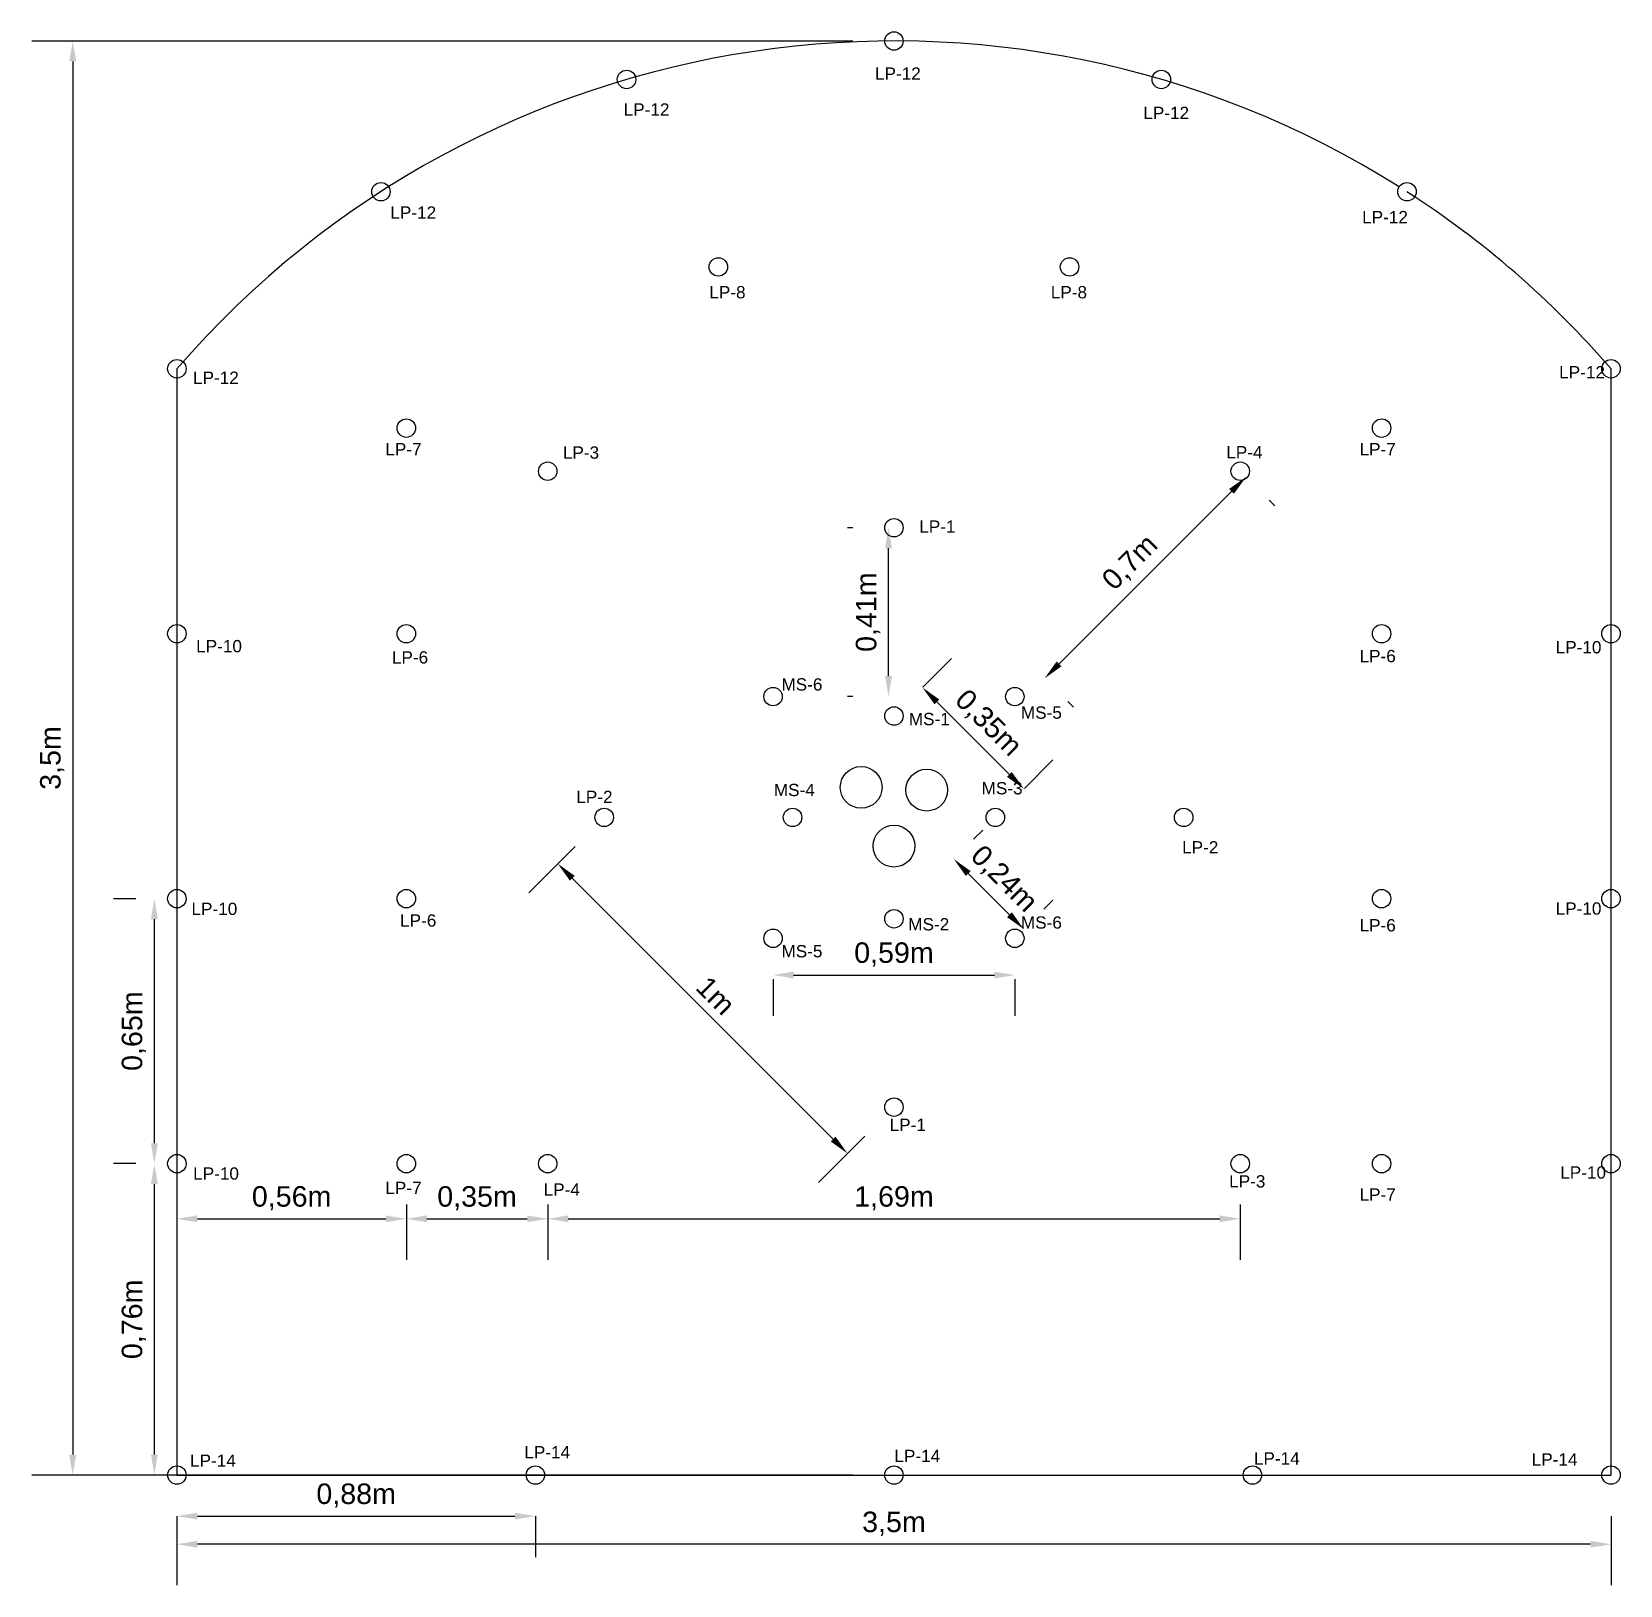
# Model space of a CAD drawing. Header units: metres. Extents: x 3092.1 to 3106.3, y 1841.8 to 1848.6.
# Drawn here: x 3092.094 to 3095.97, y 1844.835 to 1848.626 of the extents above; entities that cross this region are included whole.
import ezdxf

# ---------------------------------------------------------------- set-up
doc = ezdxf.new("R2010")
doc.units = ezdxf.units.M
doc.layers.add('Acotadp', color=20, linetype='Continuous')
doc.layers.add('Secuencia', color=1, linetype='Continuous')
doc.styles.get("Standard").update_dxf_attribs({"font": 'arial.ttf'})
doc.dimstyles.new('Acotado', dxfattribs={"dimtxt": 0.05, "dimasz": 0.05, "dimexe": 0.1, "dimexo": 0.1, "dimgap": 0.02, "dimtad": 1, "dimtxsty": 'Standard', "dimcen": 2.5, "dimadec": 0, "dimazin": 0, "dimtfac": 1, "dimtmove": 0, "dimatfit": 3, "dimfxl": 1, "dimarcsym": 0})

msp = doc.modelspace()

# ---------------------------------------------------------------- texts
at = {"layer": 'Secuencia', "char_height": 0.03, "attachment_point": 1}
for s, insert in [('LP-12', (3094.1514, 1848.5391)), ('LP-12', (3093.5381, 1848.4515)), ('LP-12', (3094.8063, 1848.4432)), ('LP-12', (3092.9687, 1848.2001)), ('LP-12', (3095.3403, 1848.1889)), ('LP-8', (3093.7472, 1848.0056)), ('LP-8', (3094.5805, 1848.0056)), ('LP-12', (3092.4872, 1847.7969)), ('LP-12', (3095.8212, 1847.8103)), ('LP-7', (3092.9565, 1847.6224)), ('LP-3', (3093.3898, 1847.6143)), ('LP-4', (3095.0088, 1847.6149)), ('LP-7', (3095.334, 1847.6224)), ('LP-1', (3094.2595, 1847.4335)), ('LP-10', (3092.4948, 1847.1418)), ('LP-10', (3095.8126, 1847.1391)), ('LP-6', (3092.9725, 1847.1143)), ('LP-6', (3095.334, 1847.1175)), ('MS-6', (3093.9232, 1847.0483)), ('MS-5', (3094.5075, 1846.9796)), ('MS-1', (3094.234, 1846.9639)), ('MS-4', (3093.9046, 1846.7907)), ('MS-3', (3094.4116, 1846.795)), ('LP-2', (3093.4225, 1846.7738)), ('LP-2', (3094.901, 1846.6508)), ('LP-10', (3092.4834, 1846.5006)), ('LP-6', (3092.9925, 1846.4722)), ('MS-6', (3094.5075, 1846.4673)), ('LP-10', (3095.8126, 1846.5014)), ('MS-2', (3094.2326, 1846.463)), ('LP-6', (3095.334, 1846.4605)), ('MS-5', (3093.9232, 1846.3972)), ('LP-1', (3094.1872, 1845.9735)), ('LP-10', (3092.4875, 1845.8547)), ('LP-10', (3095.8238, 1845.8572)), ('LP-7', (3092.9565, 1845.8194)), ('LP-4', (3093.3428, 1845.8155)), ('LP-3', (3095.0158, 1845.8356)), ('LP-7', (3095.334, 1845.8034)), ('LP-14', (3092.4798, 1845.1538)), ('LP-14', (3093.2956, 1845.1744)), ('LP-14', (3094.1989, 1845.1653)), ('LP-14', (3095.0762, 1845.1593)), ('LP-14', (3095.7542, 1845.1569))]:
    msp.add_mtext_dynamic_manual_height_columns(s, width=0.15607, gutter_width=12.5, heights=[0], dxfattribs=dict(at, insert=insert))

# ---------------------------------------------------------------- blocks, each defined once
blk = doc.blocks.new('*D30')
at = {"layer": 'Acotadp', "color": 0, "lineweight": -2, "transparency": 16777216}
for p, q in [((3092.4478, 1845.0037), (3092.4478, 1844.9034)), ((3092.4978, 1845.0034), (3093.2728, 1845.0034)), ((3093.3228, 1845.0037), (3093.3228, 1844.9034))]:
    blk.add_line(p, q, dxfattribs=at)
at = {"layer": 'Acotadp', "color": 0, "transparency": 16777216}
for points in [[(3092.4978, 1845.0117), (3092.4978, 1844.9951), (3092.4478, 1845.0034)], [(3093.2728, 1845.0117), (3093.2728, 1844.9951), (3093.3228, 1845.0034)]]:
    blk.add_solid(points, dxfattribs=at)
at = {"layer": 'Defpoints', "color": 0, "transparency": 16777216}
for p in [(3092.4478, 1845.1037), (3093.3228, 1845.1037), (3093.3228, 1845.0034)]:
    blk.add_point(p, dxfattribs=at)
at = {"layer": 'Acotadp', "color": 0, "transparency": 16777216, "insert": (3092.8853, 1845.0534), "char_height": 0.05, "attachment_point": 5}
blk.add_mtext('0,88m', dxfattribs=at)
blk = doc.blocks.new('*D31')
at = {"layer": 'Acotadp', "color": 0, "lineweight": -2, "transparency": 16777216}
for p, q in [((3092.3478, 1845.8637), (3092.2928, 1845.8637)), ((3092.3928, 1845.1537), (3092.3928, 1845.8137)), ((3092.3478, 1845.1037), (3092.2928, 1845.1037))]:
    blk.add_line(p, q, dxfattribs=at)
at = {"layer": 'Acotadp', "color": 0, "transparency": 16777216}
for points in [[(3092.3845, 1845.8137), (3092.4012, 1845.8137), (3092.3928, 1845.8637)], [(3092.3845, 1845.1537), (3092.4012, 1845.1537), (3092.3928, 1845.1037)]]:
    blk.add_solid(points, dxfattribs=at)
at = {"layer": 'Defpoints', "color": 0, "transparency": 16777216}
for p in [(3092.3928, 1845.8637), (3092.4478, 1845.8637), (3092.4478, 1845.1037)]:
    blk.add_point(p, dxfattribs=at)
at = {"layer": 'Acotadp', "color": 0, "transparency": 16777216, "insert": (3092.3428, 1845.4837), "char_height": 0.05, "attachment_point": 5, "rotation": 90}
blk.add_mtext('0,76m', dxfattribs=at)
blk = doc.blocks.new('*D32')
at = {"layer": 'Acotadp', "color": 0, "lineweight": -2, "transparency": 16777216}
for p, q in [((3092.3478, 1846.5104), (3092.2928, 1846.5104)), ((3092.3928, 1845.9137), (3092.3928, 1846.4604)), ((3092.3478, 1845.8637), (3092.2928, 1845.8637))]:
    blk.add_line(p, q, dxfattribs=at)
at = {"layer": 'Acotadp', "color": 0, "transparency": 16777216}
for points in [[(3092.3845, 1846.4604), (3092.4012, 1846.4604), (3092.3928, 1846.5104)], [(3092.3845, 1845.9137), (3092.4012, 1845.9137), (3092.3928, 1845.8637)]]:
    blk.add_solid(points, dxfattribs=at)
at = {"layer": 'Defpoints', "color": 0, "transparency": 16777216}
for p in [(3092.3928, 1846.5104), (3092.4478, 1846.5104), (3092.4478, 1845.8637)]:
    blk.add_point(p, dxfattribs=at)
at = {"layer": 'Acotadp', "color": 0, "transparency": 16777216, "insert": (3092.3428, 1846.1871), "char_height": 0.05, "attachment_point": 5, "rotation": 90}
blk.add_mtext('0,65m', dxfattribs=at)
blk = doc.blocks.new('*D33')
at = {"layer": 'Acotadp', "color": 0, "lineweight": -2, "transparency": 16777216}
for p, q in [((3092.4478, 1845.7637), (3092.4478, 1845.6291)), ((3092.4978, 1845.7291), (3092.9578, 1845.7291)), ((3093.0078, 1845.7637), (3093.0078, 1845.6291))]:
    blk.add_line(p, q, dxfattribs=at)
at = {"layer": 'Acotadp', "color": 0, "transparency": 16777216}
for points in [[(3092.4978, 1845.7374), (3092.4978, 1845.7208), (3092.4478, 1845.7291)], [(3092.9578, 1845.7374), (3092.9578, 1845.7208), (3093.0078, 1845.7291)]]:
    blk.add_solid(points, dxfattribs=at)
at = {"layer": 'Defpoints', "color": 0, "transparency": 16777216}
for p in [(3092.4478, 1845.8637), (3093.0078, 1845.8637), (3093.0078, 1845.7291)]:
    blk.add_point(p, dxfattribs=at)
at = {"layer": 'Acotadp', "color": 0, "transparency": 16777216, "insert": (3092.7278, 1845.7791), "char_height": 0.05, "attachment_point": 5}
blk.add_mtext('0,56m', dxfattribs=at)
blk = doc.blocks.new('*D34')
at = {"layer": 'Acotadp', "color": 0, "lineweight": -2, "transparency": 16777216}
for p, q in [((3093.0078, 1845.7637), (3093.0078, 1845.6291)), ((3093.0578, 1845.7291), (3093.3028, 1845.7291)), ((3093.3528, 1845.7637), (3093.3528, 1845.6291))]:
    blk.add_line(p, q, dxfattribs=at)
at = {"layer": 'Acotadp', "color": 0, "transparency": 16777216}
for points in [[(3093.0578, 1845.7374), (3093.0578, 1845.7208), (3093.0078, 1845.7291)], [(3093.3028, 1845.7374), (3093.3028, 1845.7208), (3093.3528, 1845.7291)]]:
    blk.add_solid(points, dxfattribs=at)
at = {"layer": 'Defpoints', "color": 0, "transparency": 16777216}
for p in [(3093.0078, 1845.8637), (3093.3528, 1845.8637), (3093.3528, 1845.7291)]:
    blk.add_point(p, dxfattribs=at)
at = {"layer": 'Acotadp', "color": 0, "transparency": 16777216, "insert": (3093.1803, 1845.7791), "char_height": 0.05, "attachment_point": 5}
blk.add_mtext('0,35m', dxfattribs=at)
blk = doc.blocks.new('*D35')
at = {"layer": 'Acotadp', "color": 0, "lineweight": -2, "transparency": 16777216}
for p, q in [((3093.3528, 1845.7637), (3093.3528, 1845.6291)), ((3093.4028, 1845.7291), (3094.9928, 1845.7291)), ((3095.0428, 1845.7637), (3095.0428, 1845.6291))]:
    blk.add_line(p, q, dxfattribs=at)
at = {"layer": 'Acotadp', "color": 0, "transparency": 16777216}
for points in [[(3093.4028, 1845.7374), (3093.4028, 1845.7208), (3093.3528, 1845.7291)], [(3094.9928, 1845.7374), (3094.9928, 1845.7208), (3095.0428, 1845.7291)]]:
    blk.add_solid(points, dxfattribs=at)
at = {"layer": 'Defpoints', "color": 0, "transparency": 16777216}
for p in [(3093.3528, 1845.8637), (3095.0428, 1845.8637), (3095.0428, 1845.7291)]:
    blk.add_point(p, dxfattribs=at)
at = {"layer": 'Acotadp', "color": 0, "transparency": 16777216, "insert": (3094.1978, 1845.7791), "char_height": 0.05, "attachment_point": 5}
blk.add_mtext('1,69m', dxfattribs=at)
blk = doc.blocks.new('*D36')
at = {"layer": 'Acotadp', "color": 0, "lineweight": -2, "transparency": 16777216}
for p, q in [((3094.6008, 1847.0835), (3095.0215, 1847.5043)), ((3095.1135, 1847.483), (3095.1276, 1847.4689)), ((3094.622, 1846.9916), (3094.6361, 1846.9775))]:
    blk.add_line(p, q, dxfattribs=at)
at = {"layer": 'Acotadp', "color": 0, "transparency": 16777216}
for points in [[(3095.0156, 1847.5102), (3095.0274, 1847.4984), (3095.0569, 1847.5396)], [(3094.5949, 1847.0894), (3094.6067, 1847.0776), (3094.5654, 1847.0482)]]:
    blk.add_solid(points, dxfattribs=at)
at = {"layer": 'Defpoints', "color": 0, "transparency": 16777216}
for p in [(3095.0428, 1847.5537), (3095.0569, 1847.5396), (3094.5513, 1847.0623)]:
    blk.add_point(p, dxfattribs=at)
at = {"layer": 'Acotadp', "color": 0, "transparency": 16777216, "insert": (3094.7758, 1847.3293), "char_height": 0.05, "attachment_point": 5, "rotation": 45}
blk.add_mtext('0,7m', dxfattribs=at)
blk = doc.blocks.new('*D37')
at = {"layer": 'Acotadp', "color": 0, "lineweight": -2, "transparency": 16777216}
for p, q in [((3094.0978, 1847.4158), (3094.0845, 1847.4158)), ((3094.1845, 1847.0537), (3094.1845, 1847.3658)), ((3094.0978, 1847.0037), (3094.0845, 1847.0037))]:
    blk.add_line(p, q, dxfattribs=at)
at = {"layer": 'Acotadp', "color": 0, "transparency": 16777216}
for points in [[(3094.1762, 1847.3658), (3094.1929, 1847.3658), (3094.1845, 1847.4158)], [(3094.1762, 1847.0537), (3094.1929, 1847.0537), (3094.1845, 1847.0037)]]:
    blk.add_solid(points, dxfattribs=at)
at = {"layer": 'Defpoints', "color": 0, "transparency": 16777216}
for p in [(3094.1845, 1847.4158), (3094.1978, 1847.4158), (3094.1978, 1847.0037)]:
    blk.add_point(p, dxfattribs=at)
at = {"layer": 'Acotadp', "color": 0, "transparency": 16777216, "insert": (3094.1345, 1847.2098), "char_height": 0.05, "attachment_point": 5, "rotation": 90}
blk.add_mtext('0,41m', dxfattribs=at)
blk = doc.blocks.new('*D38')
at = {"layer": 'Acotadp', "color": 0, "lineweight": -2, "transparency": 16777216}
for p, q in [((3094.3922, 1846.6557), (3094.4144, 1846.6779)), ((3094.4796, 1846.4713), (3094.3791, 1846.5718)), ((3094.5635, 1846.4845), (3094.5857, 1846.5067))]:
    blk.add_line(p, q, dxfattribs=at)
at = {"layer": 'Acotadp', "color": 0, "transparency": 16777216}
for points in [[(3094.3849, 1846.5777), (3094.3732, 1846.566), (3094.3437, 1846.6072)], [(3094.4855, 1846.4772), (3094.4737, 1846.4654), (3094.515, 1846.4359)]]:
    blk.add_solid(points, dxfattribs=at)
at = {"layer": 'Defpoints', "color": 0, "transparency": 16777216}
for p in [(3094.3215, 1846.585), (3094.3437, 1846.6072), (3094.4928, 1846.4137)]:
    blk.add_point(p, dxfattribs=at)
at = {"layer": 'Acotadp', "color": 0, "transparency": 16777216, "insert": (3094.4647, 1846.557), "char_height": 0.05, "attachment_point": 5, "rotation": 315}
blk.add_mtext('0,24m', dxfattribs=at)
blk = doc.blocks.new('*D39')
at = {"layer": 'Acotadp', "color": 0, "lineweight": -2, "transparency": 16777216}
for p, q in [((3093.4199, 1846.638), (3093.3068, 1846.5249)), ((3094.0492, 1845.9238), (3093.4128, 1846.5602)), ((3094.127, 1845.9309), (3094.0139, 1845.8178))]:
    blk.add_line(p, q, dxfattribs=at)
at = {"layer": 'Acotadp', "color": 0, "transparency": 16777216}
for points in [[(3093.4187, 1846.5661), (3093.4069, 1846.5543), (3093.3775, 1846.5956)], [(3094.0551, 1845.9297), (3094.0433, 1845.9179), (3094.0846, 1845.8885)]]:
    blk.add_solid(points, dxfattribs=at)
at = {"layer": 'Defpoints', "color": 0, "transparency": 16777216}
for p in [(3093.4906, 1846.7087), (3093.3775, 1846.5956), (3094.1978, 1846.0016)]:
    blk.add_point(p, dxfattribs=at)
at = {"layer": 'Acotadp', "color": 0, "transparency": 16777216, "insert": (3093.7629, 1846.2739), "char_height": 0.05, "attachment_point": 5, "rotation": 315}
blk.add_mtext('1m', dxfattribs=at)
blk = doc.blocks.new('*D40')
at = {"layer": 'Acotadp', "color": 0, "lineweight": -2, "transparency": 16777216}
for p, q in [((3093.9028, 1846.3137), (3093.9028, 1846.2241)), ((3093.9528, 1846.3241), (3094.4428, 1846.3241)), ((3094.4928, 1846.3137), (3094.4928, 1846.2241))]:
    blk.add_line(p, q, dxfattribs=at)
at = {"layer": 'Acotadp', "color": 0, "transparency": 16777216}
for points in [[(3093.9528, 1846.3324), (3093.9528, 1846.3157), (3093.9028, 1846.3241)], [(3094.4428, 1846.3324), (3094.4428, 1846.3157), (3094.4928, 1846.3241)]]:
    blk.add_solid(points, dxfattribs=at)
at = {"layer": 'Defpoints', "color": 0, "transparency": 16777216}
for p in [(3093.9028, 1846.4137), (3094.4928, 1846.4137), (3094.4928, 1846.3241)]:
    blk.add_point(p, dxfattribs=at)
at = {"layer": 'Acotadp', "color": 0, "transparency": 16777216, "insert": (3094.1978, 1846.3741), "char_height": 0.05, "attachment_point": 5}
blk.add_mtext('0,59m', dxfattribs=at)
blk = doc.blocks.new('*D41')
at = {"layer": 'Acotadp', "color": 0, "lineweight": -2, "transparency": 16777216}
for p, q in [((3094.2685, 1847.0269), (3094.3381, 1847.0966)), ((3094.3028, 1846.9905), (3094.4795, 1846.8137)), ((3094.516, 1846.7795), (3094.5856, 1846.8491))]:
    blk.add_line(p, q, dxfattribs=at)
at = {"layer": 'Acotadp', "color": 0, "transparency": 16777216}
for points in [[(3094.3086, 1846.9964), (3094.2969, 1846.9846), (3094.2674, 1847.0259)], [(3094.4854, 1846.8196), (3094.4736, 1846.8078), (3094.5149, 1846.7784)]]:
    blk.add_solid(points, dxfattribs=at)
at = {"layer": 'Defpoints', "color": 0, "transparency": 16777216}
for p in [(3094.1978, 1846.9562), (3094.5149, 1846.7784), (3094.4452, 1846.7087)]:
    blk.add_point(p, dxfattribs=at)
at = {"layer": 'Acotadp', "color": 0, "transparency": 16777216, "insert": (3094.4265, 1846.9375), "char_height": 0.05, "attachment_point": 5, "rotation": 315}
blk.add_mtext('0,35m', dxfattribs=at)
blk = doc.blocks.new('*D42')
at = {"layer": 'Acotadp', "color": 0, "lineweight": -2, "transparency": 16777216}
for p, q in [((3092.4478, 1845.0037), (3092.4478, 1844.8348)), ((3095.9478, 1845.0037), (3095.9478, 1844.8348)), ((3095.8978, 1844.9348), (3092.4978, 1844.9348))]:
    blk.add_line(p, q, dxfattribs=at)
at = {"layer": 'Acotadp', "color": 0, "transparency": 16777216}
for points in [[(3092.4978, 1844.9431), (3092.4978, 1844.9265), (3092.4478, 1844.9348)], [(3095.8978, 1844.9431), (3095.8978, 1844.9265), (3095.9478, 1844.9348)]]:
    blk.add_solid(points, dxfattribs=at)
at = {"layer": 'Defpoints', "color": 0, "transparency": 16777216}
for p in [(3092.4478, 1845.1037), (3095.9478, 1845.1037), (3092.4478, 1844.9348)]:
    blk.add_point(p, dxfattribs=at)
at = {"layer": 'Acotadp', "color": 0, "transparency": 16777216, "insert": (3094.1978, 1844.9848), "char_height": 0.05, "attachment_point": 5}
blk.add_mtext('3,5m', dxfattribs=at)
blk = doc.blocks.new('*D43')
at = {"layer": 'Acotadp', "color": 0, "lineweight": -2, "transparency": 16777216}
for p, q in [((3094.0978, 1848.6037), (3092.0937, 1848.6037)), ((3092.1937, 1848.5537), (3092.1937, 1845.1537)), ((3094.0978, 1845.1037), (3092.0937, 1845.1037))]:
    blk.add_line(p, q, dxfattribs=at)
at = {"layer": 'Acotadp', "color": 0, "transparency": 16777216}
for points in [[(3092.1853, 1848.5537), (3092.202, 1848.5537), (3092.1937, 1848.6037)], [(3092.1853, 1845.1537), (3092.202, 1845.1537), (3092.1937, 1845.1037)]]:
    blk.add_solid(points, dxfattribs=at)
at = {"layer": 'Defpoints', "color": 0, "transparency": 16777216}
for p in [(3094.1978, 1848.6037), (3092.1937, 1845.1037), (3094.1978, 1845.1037)]:
    blk.add_point(p, dxfattribs=at)
at = {"layer": 'Acotadp', "color": 0, "transparency": 16777216, "insert": (3092.1436, 1846.8537), "char_height": 0.05, "attachment_point": 5, "rotation": 90}
blk.add_mtext('3,5m', dxfattribs=at)

# ---------------------------------------------------------------- dimensions: what is measured, and where the dimension line sits
at = {"layer": 'Acotadp'}
for p1, p2, distance, picture, middle in [((3094.1978, 1848.6037), (3094.1978, 1845.1037), -2.0041, '*D43', (3092.1436, 1846.8537)), ((3094.5513, 1847.0623), (3095.0428, 1847.5537), -0.02, '*D36', (3094.7758, 1847.3293)), ((3094.1978, 1847.0037), (3094.1978, 1847.4158), 0.0132, '*D37', (3094.1345, 1847.2098)), ((3094.1978, 1846.9562), (3094.4452, 1846.7087), 0.0985, '*D41', (3094.4265, 1846.9375)), ((3094.1978, 1846.0016), (3093.4906, 1846.7087), 0.16, '*D39', (3093.7629, 1846.2739)), ((3094.4928, 1846.4137), (3094.3215, 1846.585), -0.0314, '*D38', (3094.4647, 1846.557)), ((3093.9028, 1846.4137), (3094.4928, 1846.4137), -0.0897, '*D40', (3094.1978, 1846.3741)), ((3092.4478, 1845.1037), (3092.4478, 1845.8637), 0.0549, '*D31', (3092.3428, 1845.4837)), ((3092.4477532364, 1845.103741279), (3093.3227532364, 1845.103741279), -0.1003482438, '*D30', (3092.8852532364, 1845.0534407842))]:
    dim = msp.add_aligned_dim(p1=p1, p2=p2, distance=distance, dimstyle='Acotado', override={"dimpost": 'm'}, dxfattribs=at)
    dim.commit()
    dim.dimension.update_dxf_attribs({"geometry": picture, "text_midpoint": middle})
dim = msp.add_linear_dim(base=(3092.3928, 1846.5104), p1=(3092.4478, 1845.8637), p2=(3092.4478, 1846.5104), angle=270, dimstyle='Acotado', override={"dimpost": 'm', "dimtmove": 1}, dxfattribs=at)
dim.commit()
dim.dimension.update_dxf_attribs({"geometry": '*D32', "text_midpoint": (3092.3428, 1846.1871)})
for base, p1, p2, override, picture, middle in [((3093.0078, 1845.7291), (3092.4478, 1845.8637), (3093.0078, 1845.8637), {"dimpost": 'm'}, '*D33', (3092.7278, 1845.7791)), ((3093.3527532364, 1845.7290946432), (3093.0077532364, 1845.863741279), (3093.3527532364, 1845.863741279), {"dimpost": 'm', "dimtmove": 1}, '*D34', (3093.1802532364, 1845.7791423922)), ((3095.0428, 1845.7291), (3093.3528, 1845.8637), (3095.0428, 1845.8637), {"dimpost": 'm', "dimtmove": 1}, '*D35', (3094.1978, 1845.7791))]:
    dim = msp.add_linear_dim(base=base, p1=p1, p2=p2, dimstyle='Acotado', override=override, dxfattribs=at)
    dim.commit()
    dim.dimension.update_dxf_attribs({"geometry": picture, "text_midpoint": middle})
dim = msp.add_linear_dim(base=(3092.4478, 1844.9348), p1=(3095.9478, 1845.1037), p2=(3092.4478, 1845.1037), angle=180, dimstyle='Acotado', override={"dimpost": 'm'}, dxfattribs=at)
dim.commit()
dim.dimension.update_dxf_attribs({"geometry": '*D42', "text_midpoint": (3094.1978, 1844.9348), "dimtype": 161})

# ---------------------------------------------------------------- linework, layer by layer
msp.add_lwpolyline([(3095.4308, 1848.2478, 0.370573), (3092.4478, 1847.8037), (3092.4478, 1845.1037), (3095.9478, 1845.1037), (3095.9478, 1847.8037, 0.071585), (3095.4498, 1848.2358, 0.071585)], format="xyb")
for centre, radius in [((3094.1978, 1848.6037), 0.0225), ((3093.5452, 1848.5098), 0.0225), ((3094.8503, 1848.5098), 0.0225), ((3092.9457, 1848.2358), 0.0225), ((3095.4498, 1848.2358), 0.0225), ((3093.7692, 1848.0524), 0.0225), ((3094.6263, 1848.0524), 0.0225), ((3092.4478, 1847.8037), 0.0225), ((3095.9478, 1847.8037), 0.0225), ((3093.0078, 1847.6589), 0.0225), ((3095.3878, 1847.6589), 0.0225), ((3093.3528, 1847.5537), 0.0225), ((3095.0428, 1847.5537), 0.0225), ((3094.1978, 1847.4158), 0.0225), ((3092.4478, 1847.1571), 0.0225), ((3093.0078, 1847.1571), 0.0225), ((3095.3878, 1847.1571), 0.0225), ((3095.9478, 1847.1571), 0.0225), ((3093.9028, 1847.0037), 0.0225), ((3094.4928, 1847.0037), 0.0225), ((3094.1978, 1846.9562), 0.0225), ((3094.1178, 1846.7821), 0.051), ((3094.2777, 1846.7754), 0.051), ((3093.4906, 1846.7087), 0.0225), ((3093.9503, 1846.7087), 0.0225), ((3094.4452, 1846.7087), 0.0225), ((3094.9049, 1846.7087), 0.0225), ((3094.1978, 1846.6387), 0.051), ((3092.4478, 1846.5104), 0.0225), ((3093.0078, 1846.5104), 0.0225), ((3095.3878, 1846.5104), 0.0225), ((3095.9478, 1846.5104), 0.0225), ((3094.1978, 1846.4613), 0.0225), ((3093.9028, 1846.4137), 0.0225), ((3094.4928, 1846.4137), 0.0225), ((3094.1978, 1846.0016), 0.0225), ((3092.4478, 1845.8637), 0.0225), ((3093.0078, 1845.8637), 0.0225), ((3093.3528, 1845.8637), 0.0225), ((3095.0428, 1845.8637), 0.0225), ((3095.3878, 1845.8637), 0.0225), ((3095.9478, 1845.8637), 0.0225), ((3092.4478, 1845.1037), 0.0225), ((3093.3228, 1845.1037), 0.0225), ((3094.1978, 1845.1037), 0.0225), ((3095.0728, 1845.1037), 0.0225), ((3095.9478, 1845.1037), 0.0225)]:
    msp.add_circle(centre, radius)

msp.set_redraw_order([(e.dxf.handle, doc.entitydb.next_handle()) for e in msp.query("TEXT MTEXT ATTDEF DIMENSION ARC_DIMENSION")])  # texts and dimensions are drawn at this point

doc.saveas('drawing.dxf')
